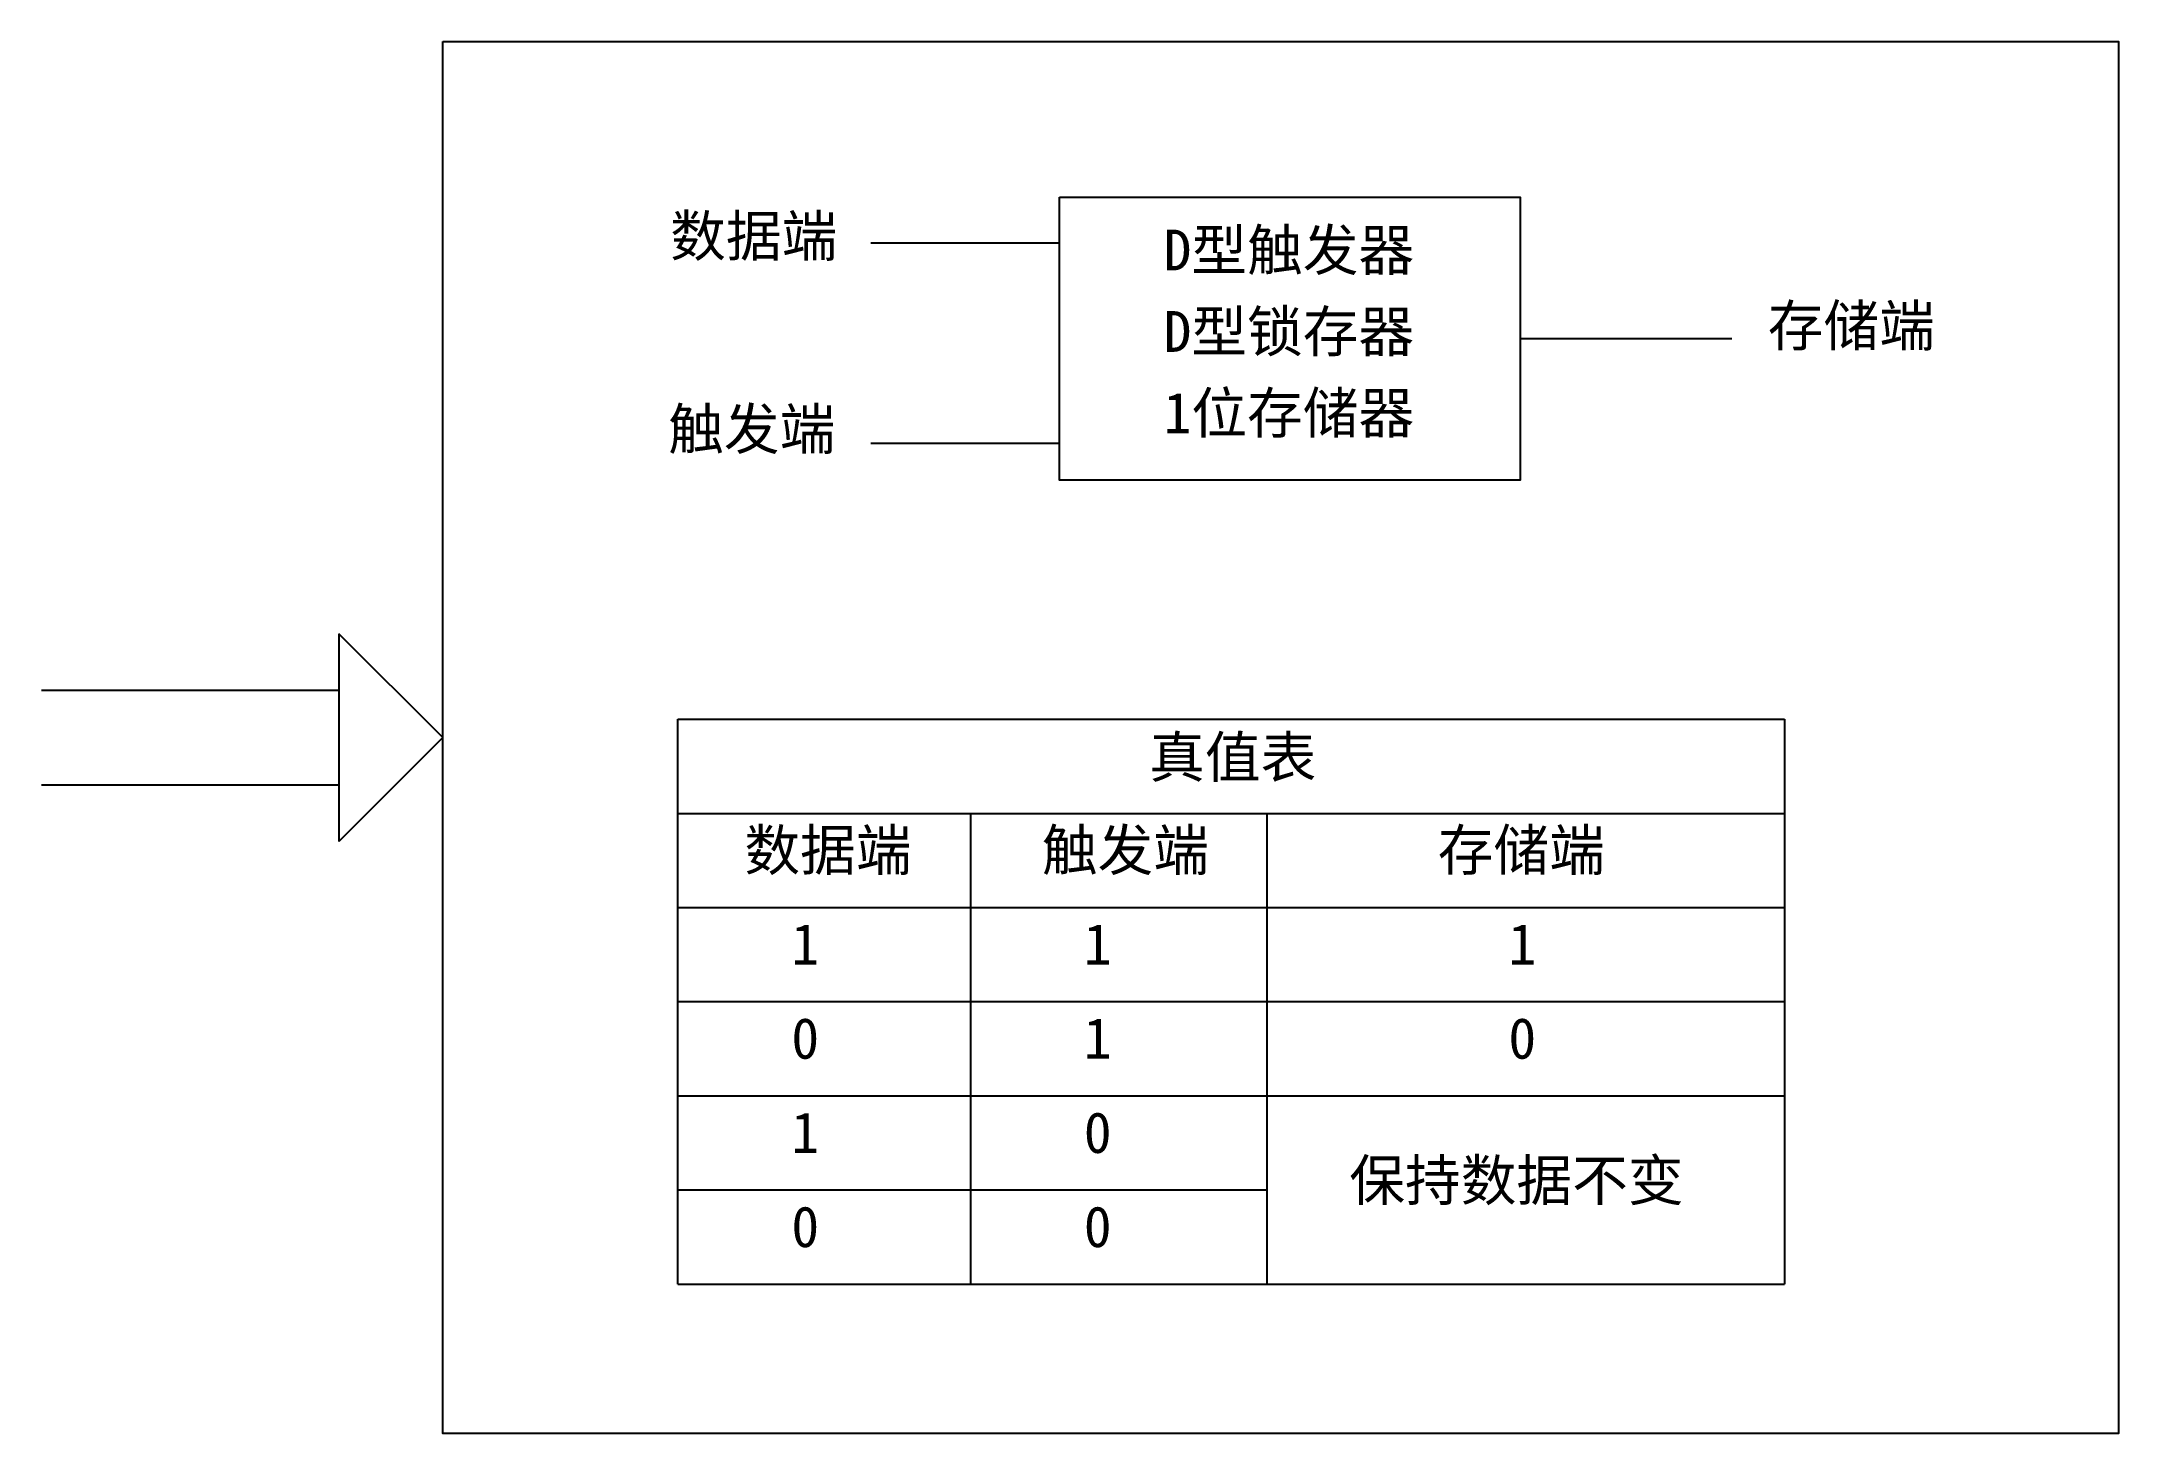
# Model space of a CAD drawing. Header units: inches. Extents: x -6 to 965, y -428 to -142.
# Drawn here: x 218.27 to 238.61, y -241.26 to -227.63 of the extents above; entities that cross this region are included whole.
import ezdxf

# ---------------------------------------------------------------- set-up
doc = ezdxf.new("R2010")
doc.units = ezdxf.units.IN
doc.header["$MEASUREMENT"] = 0
doc.styles.get("Standard").update_dxf_attribs({"font": 'arial.ttf'})

msp = doc.modelspace()

# ---------------------------------------------------------------- texts
at = {"color": 7, "true_color": 0xffffff, "char_height": 0.4, "attachment_point": 1}
for s, insert in [('{\\fSimSun|b0|i0|c134|p2;数据端}', (224.429, -229.335)), ('{\\fSimSun|b0|i0|c134|p2;存储端}', (235.178, -230.214)), ('{\\fSimSun|b0|i0|c134|p2;触发端}', (224.409, -231.226)), ('{\\fSimSun|b0|i0|c134|p2;1}', (225.616, -236.272)), ('{\\fSimSun|b0|i0|c134|p2;1}', (232.638, -236.272)), ('{\\fSimSun|b0|i0|c134|p2;0}', (225.616, -237.194)), ('{\\fSimSun|b0|i0|c134|p2;0}', (232.638, -237.194))]:
    msp.add_mtext_dynamic_manual_height_columns(s, width=3.83733, gutter_width=1, heights=[0], dxfattribs=dict(at, insert=insert))
at = {"color": 85, "true_color": 0x58ba48, "char_height": 0.4, "attachment_point": 1}
for s, insert in [('{\\fSimSun|b0|i0|c134|p2;D型触发器}', (229.261, -229.473)), ('{\\fSimSun|b0|i0|c134|p2;D型锁存器}', (229.261, -230.271)), ('{\\fSimSun|b0|i0|c134|p2;1位存储器}', (229.261, -231.069))]:
    msp.add_mtext_dynamic_manual_height_columns(s, width=3.83733, gutter_width=1, heights=[0], dxfattribs=dict(at, insert=insert))
at = {"color": 7, "char_height": 0.4, "attachment_point": 1}
for s, insert in [('{\\fSimSun|b0|i0|c134|p2; 真值表}', (228.848, -234.439)), ('{\\fSimSun|b0|i0|c134|p2;数据\\C256;\\c16777215;端}', (225.156, -235.35)), ('{\\fSimSun|b0|i0|c134|p2;触发\\C256;\\c16777215;端}', (228.069, -235.35)), ('{\\fSimSun|b0|i0|c134|p2;存储\\C256;\\c16777215;端}', (231.946, -235.35))]:
    msp.add_mtext_dynamic_manual_height_columns(s, width=3.83733, gutter_width=1, heights=[0], dxfattribs=dict(at, insert=insert))
at = {"char_height": 0.4, "attachment_point": 1}
for s, width, insert in [('{\\fSimSun|b0|i0|c134|p2;1}', 3.83733, (228.48, -236.272)), ('{\\fSimSun|b0|i0|c134|p2;1}', 3.83733, (228.48, -237.194)), ('{\\fSimSun|b0|i0|c134|p2;1}', 3.83733, (225.616, -238.117)), ('{\\fSimSun|b0|i0|c134|p2;0}', 3.83733, (228.48, -238.117)), ('{\\fSimSun|b0|i0|c134|p2;保持数据不变}', 6.39635, (231.08, -238.584)), ('{\\fSimSun|b0|i0|c134|p2;0}', 3.83733, (225.616, -239.039)), ('{\\fSimSun|b0|i0|c134|p2;0}', 3.83733, (228.48, -239.039))]:
    msp.add_mtext_dynamic_manual_height_columns(s, width=width, gutter_width=1, heights=[0], dxfattribs=dict(at, insert=insert))

# ---------------------------------------------------------------- linework, layer by layer
for p, q in [((228.242, -229.605), (226.394, -229.605)), ((234.827, -230.543), (232.754, -230.543)), ((228.242, -231.568), (226.394, -231.568)), ((224.505, -239.802), (224.505, -234.268)), ((224.505, -234.268), (235.343, -234.268)), ((235.343, -234.268), (235.343, -239.802)), ((227.369, -235.191), (227.369, -239.802)), ((230.271, -235.191), (230.271, -239.802)), ((224.505, -236.113), (235.343, -236.113)), ((224.505, -237.035), (235.343, -237.035)), ((224.505, -237.957), (235.343, -237.957)), ((224.505, -238.879), (230.271, -238.879)), ((224.505, -239.802), (235.343, -239.802))]:
    msp.add_line(p, q)
at = {"color": 85, "true_color": 0x58ba48}
for p, q in [((222.201, -234.448), (221.184, -233.431)), ((221.184, -233.431), (221.184, -235.465)), ((218.273, -233.983), (221.184, -233.983)), ((222.201, -234.448), (221.184, -235.465)), ((218.273, -234.913), (221.184, -234.913))]:
    msp.add_line(p, q, dxfattribs=at)
at = {"color": 7}
msp.add_line((224.505, -235.191), (235.343, -235.191), dxfattribs=at)
for points in [[(222.201, -227.631), (238.613, -227.631), (238.613, -241.265), (222.201, -241.265)], [(228.242, -229.157), (232.754, -229.157), (232.754, -231.929), (228.242, -231.929)]]:
    msp.add_lwpolyline(points, close=True)

msp.set_redraw_order([(e.dxf.handle, doc.entitydb.next_handle()) for e in msp.query("TEXT MTEXT ATTDEF DIMENSION ARC_DIMENSION")])  # texts and dimensions are drawn at this point

doc.saveas('drawing.dxf')
